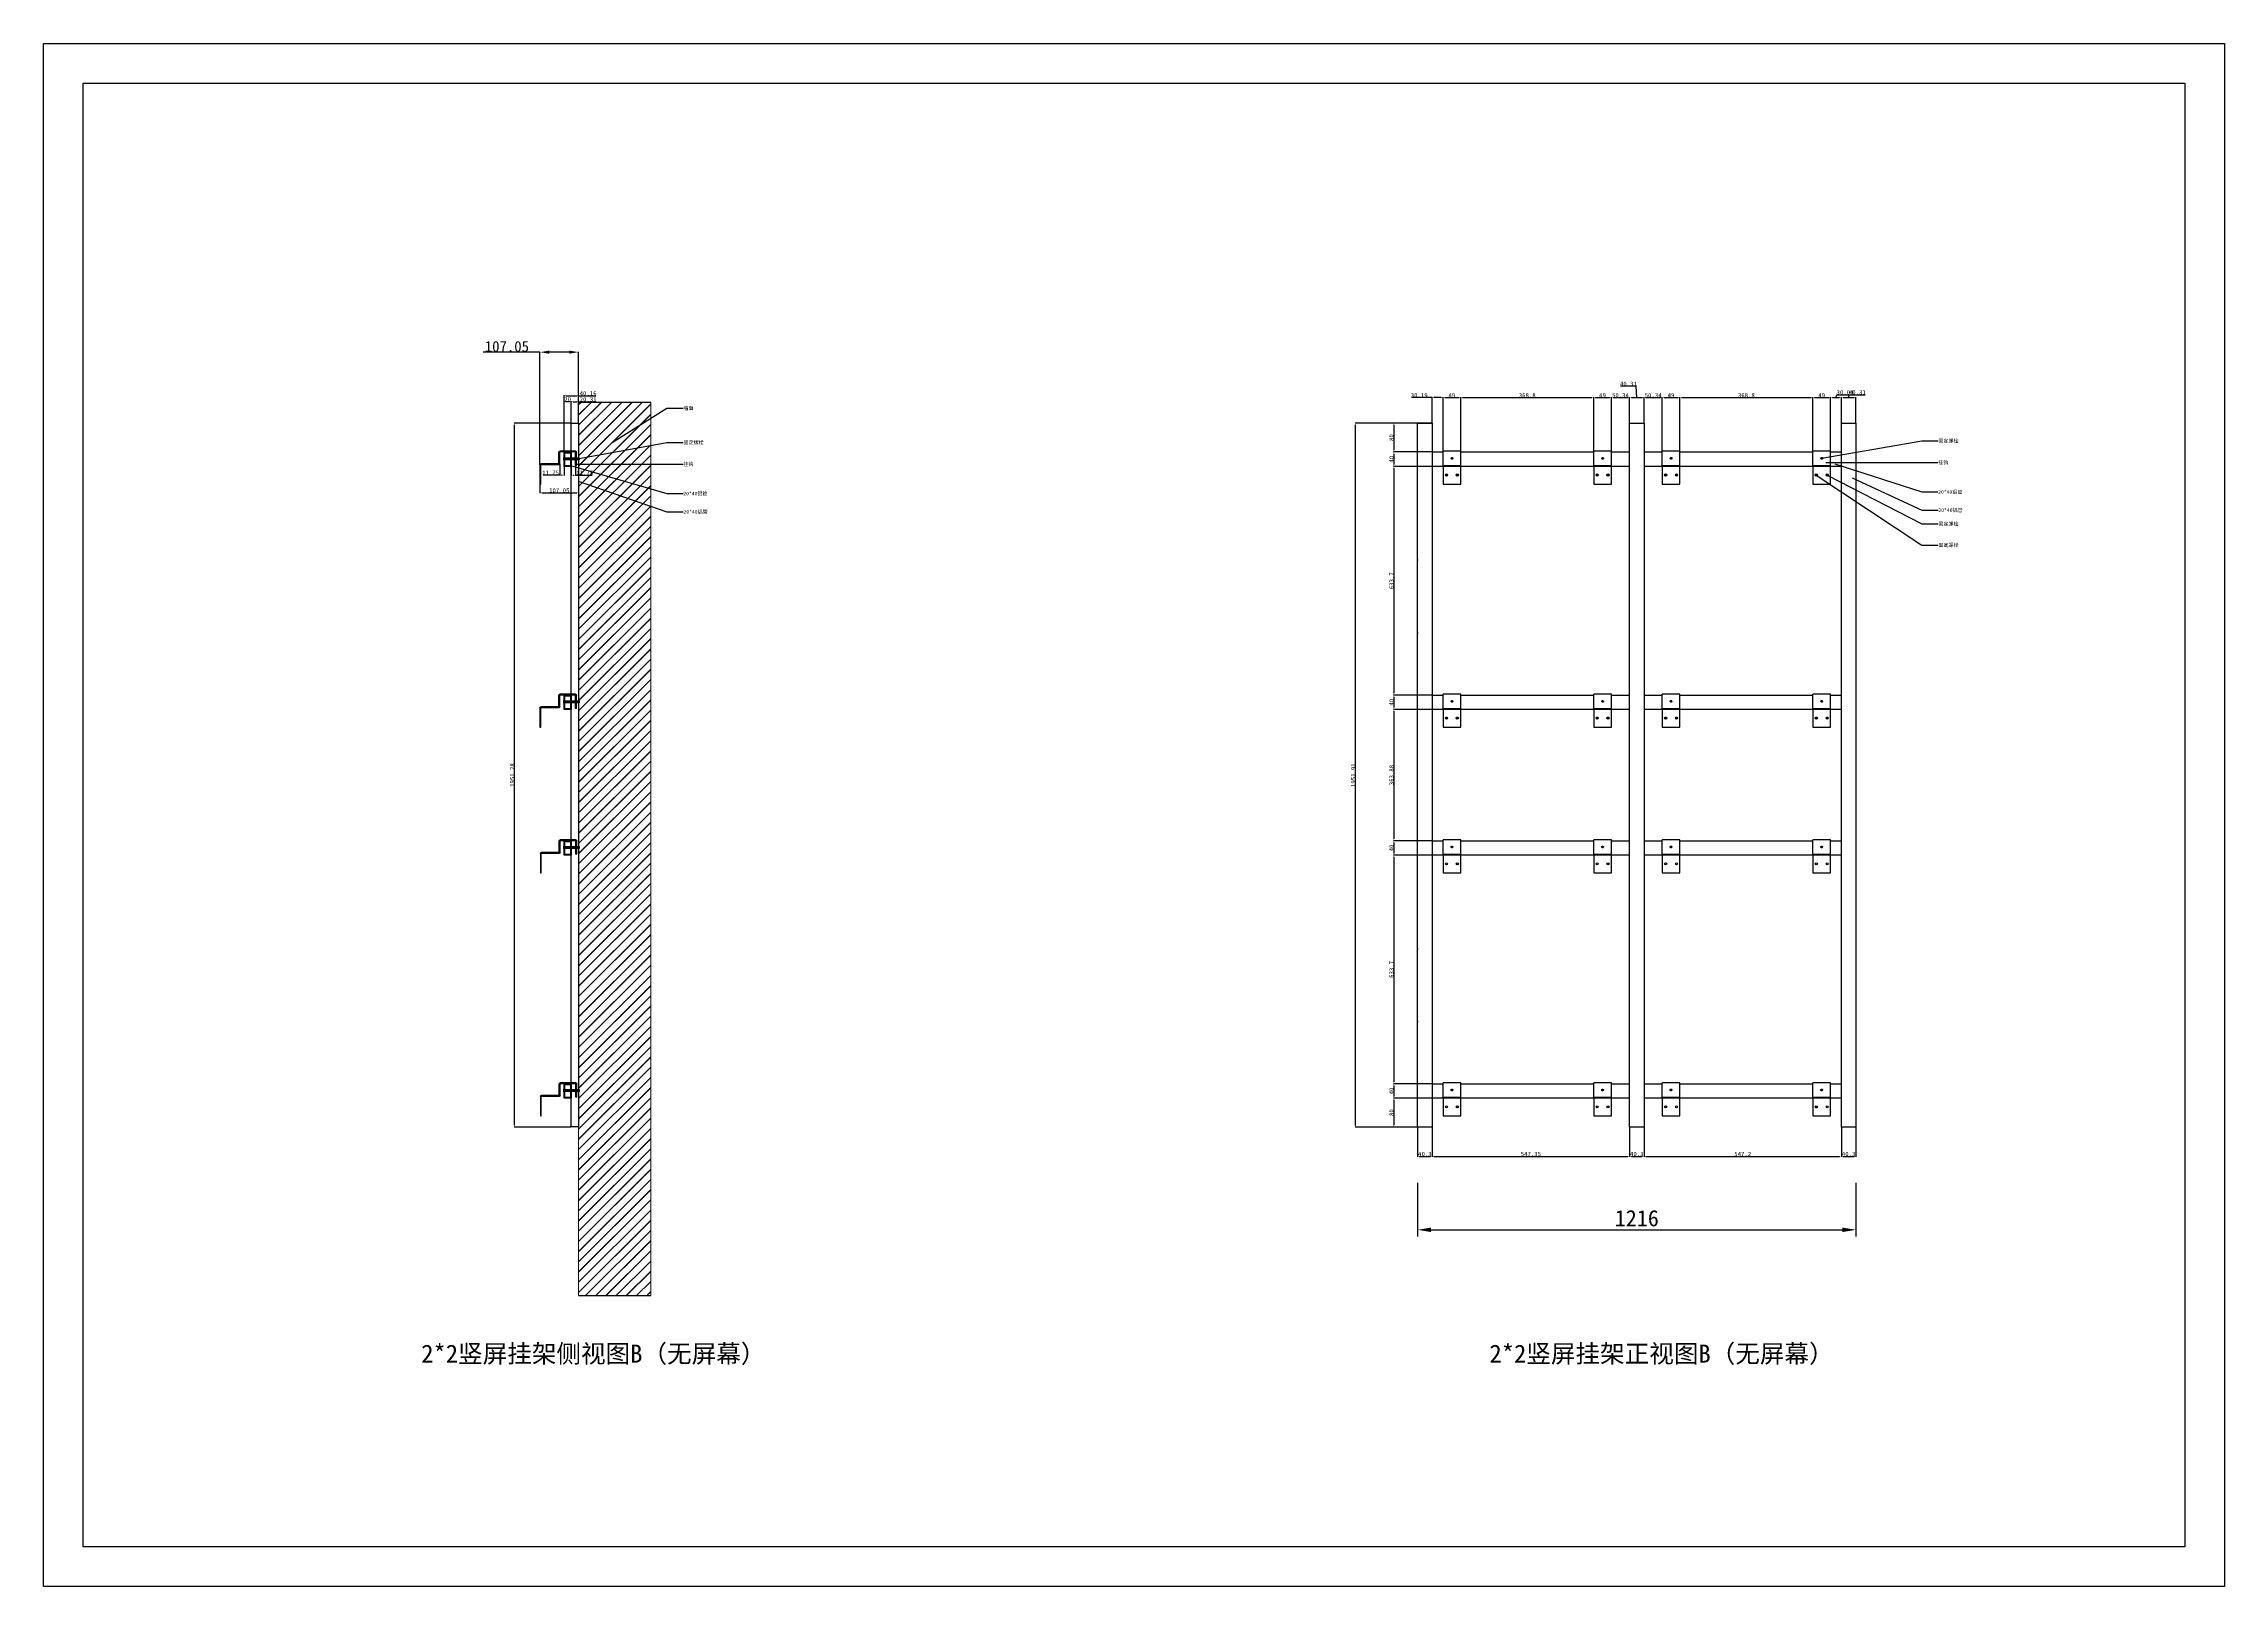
# Model space of a CAD drawing. Header units: millimetres. Extents: x 1129 to 15876, y -7514 to 3330.
# Drawn here: x 9828 to 15876, y -7514 to -3237 of the extents above; entities that cross this region are included whole.
import ezdxf

# ---------------------------------------------------------------- set-up
doc = ezdxf.new("R2010")
doc.units = ezdxf.units.MM
doc.linetypes.add('HIDDEN', pattern=[0.375, 0.25, -0.125])
for name, color, linetype in [('02___PRT_ALL_AXES', 7, 'Continuous'), ('DEFAULT_2', 8, 'HIDDEN'), ('图框', 7, 'Continuous')]:
    doc.layers.add(name, color=color, linetype=linetype)
doc.layers.add('dim（尺寸标注）', color=4, linetype='Continuous', lineweight=13)
doc.layers.add('粗实线', color=7, linetype='Continuous', lineweight=25)
doc.dimstyles.new('1-15', dxfattribs={"dimscale": 15, "dimtxt": 3, "dimasz": 2.5, "dimexe": 1.25, "dimexo": 0.625, "dimtad": 1, "dimdec": 0, "dimtxsty": 'Standard', "dimcen": 2.5, "dimclrd": 4, "dimclre": 4, "dimadec": 0, "dimazin": 0, "dimtfac": 1, "dimtdec": 0, "dimtmove": 0, "dimatfit": 3, "dimfxl": 100, "dimfxlon": 1, "dimarcsym": 0})
doc.dimstyles.new('ISO-25', dxfattribs={"dimtxt": 12, "dimasz": 5, "dimexe": 1.25, "dimexo": 0.625, "dimtad": 1, "dimdsep": 46, "dimtxsty": 'Standard', "dimcen": 2.5, "dimclrd": 4, "dimclre": 4, "dimclrt": 4, "dimadec": 0, "dimazin": 0, "dimtfac": 1, "dimtmove": 0, "dimatfit": 3, "dimfxl": 100, "dimarcsym": 0})

# ---------------------------------------------------------------- blocks, each defined once
blk = doc.blocks.new('hgdhgfdgdhgf')
at = {"color": 3, "linetype": 'Continuous'}
for p, q in [((-21740.9, 10464.5), (-21697.8, 10464.5)), ((-21740.9, 10464.5), (-21740.9, 10462)), ((-21697.8, 10464.5), (-21697.8, 10462)), ((-21743.6, 10461.8), (-21741.1, 10461.8)), ((-21743.6, 10424.5), (-21743.6, 10461.8)), ((-21743.6, 10424.5), (-21741.1, 10424.5)), ((-21741.1, 10424.5), (-21741.1, 10461.8)), ((-21740.9, 10462), (-21697.8, 10462)), ((-21695.1, 10461.8), (-21697.6, 10461.8)), ((-21697.6, 10429.2), (-21697.6, 10461.8)), ((-21697.6, 10429.2), (-21695.1, 10429.2)), ((-21695.1, 10429.2), (-21695.1, 10461.8)), ((-21694.9, 10429), (-21645.3, 10429)), ((-21694.9, 10426.5), (-21694.9, 10429)), ((-21694.9, 10426.5), (-21645.3, 10426.5)), ((-21645.3, 10429), (-21645.3, 10426.5)), ((-21642.6, 10426.3), (-21645.1, 10426.3)), ((-21645.1, 10373), (-21645.1, 10426.3))]:
    blk.add_line(p, q, dxfattribs=at)
for centre, radius, start, end in [((-21740.9, 10461.8), 2.7, 90, 180), ((-21697.8, 10461.8), 2.7, 0, 90), ((-21740.9, 10461.8), 0.2, 90, 180), ((-21697.8, 10461.8), 0.2, 0, 90), ((-21694.9, 10429.2), 2.7, 180, 270), ((-21694.9, 10429.2), 0.2, 180, 270), ((-21645.3, 10426.3), 2.7, 0, 90), ((-21645.3, 10426.3), 0.2, 0, 90)]:
    blk.add_arc(centre, radius, start, end, dxfattribs=at)
at = {"layer": '02___PRT_ALL_AXES', "color": 3, "linetype": 'Continuous'}
blk.add_line((-21642.6, 10373), (-21645.1, 10373), dxfattribs=at)
at = {"layer": '粗实线', "color": 3}
blk.add_line((-21642.6, 10426.3), (-21642.6, 10373), dxfattribs=at)
blk = doc.blocks.new('hgfdhhgh')
at = {"layer": '粗实线'}
for p in [(87.4, 302.1), (87.4, -371.6)]:
    blk.add_blockref('hgdhgfdgdhgf', p, dxfattribs=at)
blk = doc.blocks.new('gfsdgfgfsgg')
at = {"layer": '粗实线', "color": 1}
for p, q in [((-8243.3, 7890.3), (-8243.3, 7930.3)), ((-8243.3, 7930.3), (-8223.3, 7930.3)), ((-8241.3, 7892.3), (-8241.3, 7928.3)), ((-8241.3, 7928.3), (-8225.3, 7928.3)), ((-8225.3, 7928.3), (-8225.3, 7892.3)), ((-8223.3, 7930.3), (-8223.3, 7890.3)), ((-8223.3, 7890.3), (-8243.3, 7890.3)), ((-8225.3, 7892.3), (-8241.3, 7892.3))]:
    blk.add_line(p, q, dxfattribs=at)
blk = doc.blocks.new('*D60')
at = {"layer": 'Defpoints', "color": 0}
for p in [(11204.1, -4092.3), (11311.2, -4230.6), (11204.1, -4404.8)]:
    blk.add_point(p, dxfattribs=at)
at = {"layer": 'dim（尺寸标注）', "color": 4, "lineweight": -2}
for p, q in [((11204.1, -4092.3), (11046.9, -4092.3)), ((11204.1, -4404.1), (11204.1, -4091.1)), ((11285.2, -4092.3), (11230.1, -4092.3)), ((11311.2, -4230), (11311.2, -4091.1))]:
    blk.add_line(p, q, dxfattribs=at)
at = {"layer": 'dim（尺寸标注）', "color": 4}
for points in [[(11230.1, -4088), (11230.1, -4096.6), (11204.1, -4092.3)], [(11285.2, -4088), (11285.2, -4096.6), (11311.2, -4092.3)]]:
    blk.add_solid(points, dxfattribs=at)
at = {"layer": 'dim（尺寸标注）', "color": 4, "lineweight": 13, "insert": (11112.5, -4076.7), "char_height": 30, "attachment_point": 5}
blk.add_mtext('107.05', dxfattribs=at)
blk = doc.blocks.new('*D74')
at = {"color": 4, "lineweight": -2}
for p, q in [((11270.9, -4368.4), (11270.9, -4212)), ((11275.9, -4213.2), (11306, -4213.2)), ((11311, -4288.4), (11311, -4212)), ((11311, -4213.2), (11359.3, -4213.2))]:
    blk.add_line(p, q, dxfattribs=at)
at = {"color": 4}
for points in [[(11275.9, -4212.4), (11275.9, -4214), (11270.9, -4213.2)], [(11306, -4212.4), (11306, -4214), (11311, -4213.2)]]:
    blk.add_solid(points, dxfattribs=at)
at = {"layer": 'Defpoints', "color": 0}
for p in [(11311, -4213.2), (11311, -4289.1), (11270.9, -4369.1)]:
    blk.add_point(p, dxfattribs=at)
at = {"color": 4, "insert": (11337.7, -4206.6), "char_height": 12, "attachment_point": 5}
blk.add_mtext('40.16', dxfattribs=at)
blk = doc.blocks.new('*D62')
at = {"color": 4, "lineweight": -2}
for p, q in [((11270.9, -4229.1), (11270.9, -4228.5)), ((11285.9, -4229.8), (11275.9, -4229.8)), ((11290.9, -4229.1), (11290.9, -4228.5))]:
    blk.add_line(p, q, dxfattribs=at)
at = {"color": 4}
for points in [[(11275.9, -4228.9), (11275.9, -4230.6), (11270.9, -4229.8)], [(11285.9, -4228.9), (11285.9, -4230.6), (11290.9, -4229.8)]]:
    blk.add_solid(points, dxfattribs=at)
at = {"layer": 'Defpoints', "color": 0}
for p in [(11270.9, -4229.8), (11270.9, -4229.8), (11290.9, -4229.8)]:
    blk.add_point(p, dxfattribs=at)
at = {"color": 4, "insert": (11280.9, -4223.1), "char_height": 12, "attachment_point": 5}
blk.add_mtext('20', dxfattribs=at)
blk = doc.blocks.new('A')
h = blk.add_hatch()
h.set_pattern_fill('JIS_LC_20A', color=256, scale=0.05, style=0)
h.paths.add_polyline_path([(10320.9, 2364.2), (10320.9, 2359.2), (10336.9, 2359.2), (10336.9, 2364.2)])
h.paths.add_polyline_path([(10338.9, 2364.2), (10338.9, 2359.2), (10350.7, 2359.2), (10350.7, 2364.2)])
h.paths.add_polyline_path([(10360.6, 2359.2), (10360.6, 2364.2), (10353.2, 2364.2), (10353.2, 2359.2)])
for p, q in [((10317.2, 2365.2), (10318.9, 2365.2)), ((10317.2, 2365.2), (10317.2, 2358.2)), ((10317.2, 2363), (10318.9, 2363)), ((10317.2, 2360.3), (10318.9, 2360.3)), ((10318.9, 2365.2), (10318.9, 2358.2)), ((10336.9, 2364.2), (10336.9, 2359.2)), ((10338.9, 2364.2), (10338.9, 2359.2)), ((10350.7, 2364.2), (10350.7, 2359.2)), ((10353.2, 2364.2), (10353.2, 2359.2)), ((10360.6, 2364.2), (10360.6, 2359.2)), ((10318.9, 2358.2), (10317.2, 2358.2))]:
    blk.add_line(p, q)
for points in [[(10320.9, 2364.2), (10336.9, 2364.2)], [(10320.9, 2359.2), (10320.9, 2364.2)], [(10336.9, 2359.2), (10320.9, 2359.2)], [(10338.9, 2364.2), (10350.7, 2364.2)], [(10350.7, 2359.2), (10338.9, 2359.2)], [(10353.2, 2364.2), (10360.6, 2364.2)], [(10360.6, 2359.2), (10353.2, 2359.2)]]:
    blk.add_lwpolyline(points)
blk = doc.blocks.new('hgfdhgdhgd')
at = {"color": 3, "linetype": 'Continuous'}
for p, q in [((-21144.3, 10464.5), (-21193.3, 10464.5)), ((-21193.3, 10424.5), (-21193.3, 10464.5)), ((-21144.3, 10424.5), (-21144.3, 10464.5)), ((-21193.3, 10424.5), (-21144.3, 10424.5))]:
    blk.add_line(p, q, dxfattribs=at)
at = {"color": 7, "linetype": 'Continuous'}
for p, q in [((-21193.3, 10424.5), (-21193.3, 10373)), ((-21144.3, 10373), (-21144.3, 10424.5))]:
    blk.add_line(p, q, dxfattribs=at)
at = {"layer": '02___PRT_ALL_AXES', "color": 7, "linetype": 'Continuous'}
blk.add_line((-21193.3, 10373), (-21144.3, 10373), dxfattribs=at)
at = {"layer": '02___PRT_ALL_AXES', "color": 3, "linetype": 'Continuous'}
blk.add_circle((-21168.8, 10444.6), 2.1, dxfattribs=at)
at = {"layer": '02___PRT_ALL_AXES', "color": 7, "linetype": 'Continuous'}
for centre in [(-21183.8, 10398), (-21153.8, 10398)]:
    blk.add_circle(centre, 3, dxfattribs=at)
at = {"layer": 'DEFAULT_2', "color": 8, "linetype": 'HIDDEN'}
blk.add_circle((-21168.8, 10444.6), 2.5, dxfattribs=at)
blk = doc.blocks.new('*D81')
at = {"color": 4, "lineweight": -2}
for p, q in [((13638.2, -6395.1), (13638.2, -6544.1)), ((14853.8, -6395.1), (14853.8, -6544.1)), ((13675.7, -6525.4), (14816.3, -6525.4))]:
    blk.add_line(p, q, dxfattribs=at)
at = {"color": 4}
for points in [[(13675.7, -6519.1), (13675.7, -6531.6), (13638.2, -6525.4)], [(14816.3, -6519.1), (14816.3, -6531.6), (14853.8, -6525.4)]]:
    blk.add_solid(points, dxfattribs=at)
at = {"layer": 'Defpoints', "color": 0}
for p in [(13638.2, -6385.7), (14853.8, -6385.7), (14853.8, -6525.4)]:
    blk.add_point(p, dxfattribs=at)
at = {"color": 0, "insert": (14246, -6493.5), "char_height": 45, "attachment_point": 5}
blk.add_mtext('1216', dxfattribs=at)
blk = doc.blocks.new('SHU')
at = {"color": 2}
for p, q in [((2817.7, 2460.5), (2858, 2460.5)), ((2817.7, 509.2), (2817.7, 2460.5)), ((2858, 2460.5), (2858, 509.2)), ((2858, 509.2), (2817.7, 509.2))]:
    blk.add_line(p, q, dxfattribs=at)
blk = doc.blocks.new('*D84')
at = {"color": 4, "lineweight": -2}
for p, q in [((11290.9, -4288.4), (11290.9, -4228.5)), ((11295.9, -4229.8), (11306.2, -4229.8)), ((11311.2, -4288.4), (11311.2, -4228.5)), ((11311.2, -4229.8), (11359.4, -4229.8))]:
    blk.add_line(p, q, dxfattribs=at)
at = {"color": 4}
for points in [[(11295.9, -4228.9), (11295.9, -4230.6), (11290.9, -4229.8)], [(11306.2, -4228.9), (11306.2, -4230.6), (11311.2, -4229.8)]]:
    blk.add_solid(points, dxfattribs=at)
at = {"layer": 'Defpoints', "color": 0}
for p in [(11311.2, -4229.8), (11290.9, -4289.1), (11311.2, -4289.1)]:
    blk.add_point(p, dxfattribs=at)
at = {"color": 4, "insert": (11337.8, -4223.1), "char_height": 12, "attachment_point": 5}
blk.add_mtext('20.31', dxfattribs=at)
blk = doc.blocks.new('*D64')
at = {"color": 4, "lineweight": -2}
for p, q in [((11259.1, -4401.9), (11259.1, -4434.5)), ((11270.9, -4409.1), (11270.9, -4434.5)), ((11259.1, -4433.3), (11212.9, -4433.3)), ((11265.9, -4433.3), (11264.1, -4433.3))]:
    blk.add_line(p, q, dxfattribs=at)
at = {"color": 4}
for points in [[(11264.1, -4432.4), (11264.1, -4434.1), (11259.1, -4433.3)], [(11265.9, -4432.4), (11265.9, -4434.1), (11270.9, -4433.3)]]:
    blk.add_solid(points, dxfattribs=at)
at = {"layer": 'Defpoints', "color": 0}
for p in [(11259.1, -4401.2), (11270.9, -4408.4), (11259.1, -4433.3)]:
    blk.add_point(p, dxfattribs=at)
at = {"color": 4, "insert": (11233.5, -4426.7), "char_height": 12, "attachment_point": 5}
blk.add_mtext('11.75', dxfattribs=at)
blk = doc.blocks.new('*D65')
at = {"color": 4, "lineweight": -2}
for p, q in [((11204.1, -4458.1), (11204.1, -4483.6)), ((11311.2, -4452), (11311.2, -4483.6)), ((11209.1, -4482.3), (11306.2, -4482.3))]:
    blk.add_line(p, q, dxfattribs=at)
at = {"color": 4}
for points in [[(11209.1, -4481.5), (11209.1, -4483.2), (11204.1, -4482.3)], [(11306.2, -4481.5), (11306.2, -4483.2), (11311.2, -4482.3)]]:
    blk.add_solid(points, dxfattribs=at)
at = {"layer": 'Defpoints', "color": 0}
for p in [(11204.1, -4457.4), (11311.2, -4451.4), (11311.2, -4482.3)]:
    blk.add_point(p, dxfattribs=at)
at = {"color": 4, "insert": (11257.6, -4475.7), "char_height": 12, "attachment_point": 5}
blk.add_mtext('107.05', dxfattribs=at)
blk = doc.blocks.new('*D66')
at = {"color": 4, "lineweight": -2}
for p, q in [((11290.9, -4409.1), (11290.9, -4434.5)), ((11302.6, -4406.6), (11302.6, -4434.5)), ((11295.9, -4433.3), (11297.6, -4433.3)), ((11302.6, -4433.3), (11348.9, -4433.3))]:
    blk.add_line(p, q, dxfattribs=at)
at = {"color": 4}
for points in [[(11295.9, -4432.4), (11295.9, -4434.1), (11290.9, -4433.3)], [(11297.6, -4432.4), (11297.6, -4434.1), (11302.6, -4433.3)]]:
    blk.add_solid(points, dxfattribs=at)
at = {"layer": 'Defpoints', "color": 0}
for p in [(11290.9, -4408.4), (11302.6, -4405.9), (11302.6, -4433.3)]:
    blk.add_point(p, dxfattribs=at)
at = {"color": 4, "insert": (11328.2, -4426.7), "char_height": 12, "attachment_point": 5}
blk.add_mtext('11.75', dxfattribs=at)
blk = doc.blocks.new('*D127')
at = {"color": 4, "lineweight": -2}
for p, q in [((13638.2, -6241), (13638.2, -6323.1)), ((13678.5, -6241), (13678.5, -6323.1)), ((13643.2, -6321.8), (13673.5, -6321.8))]:
    blk.add_line(p, q, dxfattribs=at)
at = {"color": 4}
for points in [[(13643.2, -6321), (13643.2, -6322.7), (13638.2, -6321.8)], [(13673.5, -6321), (13673.5, -6322.7), (13678.5, -6321.8)]]:
    blk.add_solid(points, dxfattribs=at)
at = {"layer": 'Defpoints', "color": 0}
for p in [(13638.2, -6240.4), (13678.5, -6240.4), (13678.5, -6321.8)]:
    blk.add_point(p, dxfattribs=at)
at = {"color": 4, "insert": (13658.4, -6315.2), "char_height": 12, "attachment_point": 5}
blk.add_mtext('40.3', dxfattribs=at)
blk = doc.blocks.new('*D128')
at = {"color": 4, "lineweight": -2}
for p, q in [((13678.5, -6241), (13678.5, -6323.1)), ((14225.9, -6241), (14225.9, -6323.1)), ((13683.5, -6321.8), (14220.9, -6321.8))]:
    blk.add_line(p, q, dxfattribs=at)
at = {"color": 4}
for points in [[(13683.5, -6321), (13683.5, -6322.7), (13678.5, -6321.8)], [(14220.9, -6321), (14220.9, -6322.7), (14225.9, -6321.8)]]:
    blk.add_solid(points, dxfattribs=at)
at = {"layer": 'Defpoints', "color": 0}
for p in [(13678.5, -6240.4), (14225.9, -6240.4), (14225.9, -6321.8)]:
    blk.add_point(p, dxfattribs=at)
at = {"color": 4, "insert": (13952.2, -6315.2), "char_height": 12, "attachment_point": 5}
blk.add_mtext('547.35', dxfattribs=at)
blk = doc.blocks.new('*D129')
at = {"color": 4, "lineweight": -2}
for p, q in [((14225.9, -6241), (14225.9, -6323.1)), ((14266.2, -6241), (14266.2, -6323.1)), ((14230.9, -6321.8), (14261.2, -6321.8))]:
    blk.add_line(p, q, dxfattribs=at)
at = {"color": 4}
for points in [[(14230.9, -6321), (14230.9, -6322.7), (14225.9, -6321.8)], [(14261.2, -6321), (14261.2, -6322.7), (14266.2, -6321.8)]]:
    blk.add_solid(points, dxfattribs=at)
at = {"layer": 'Defpoints', "color": 0}
for p in [(14225.9, -6240.4), (14266.2, -6240.4), (14266.2, -6321.8)]:
    blk.add_point(p, dxfattribs=at)
at = {"color": 4, "insert": (14246, -6315.2), "char_height": 12, "attachment_point": 5}
blk.add_mtext('40.3', dxfattribs=at)
blk = doc.blocks.new('*D130')
at = {"color": 4, "lineweight": -2}
for p, q in [((14266.2, -6241), (14266.2, -6323.1)), ((14813.4, -6241), (14813.4, -6323.1)), ((14271.2, -6321.8), (14808.4, -6321.8))]:
    blk.add_line(p, q, dxfattribs=at)
at = {"color": 4}
for points in [[(14271.2, -6321), (14271.2, -6322.7), (14266.2, -6321.8)], [(14808.4, -6321), (14808.4, -6322.7), (14813.4, -6321.8)]]:
    blk.add_solid(points, dxfattribs=at)
at = {"layer": 'Defpoints', "color": 0}
for p in [(14266.2, -6240.4), (14813.4, -6240.4), (14813.4, -6321.8)]:
    blk.add_point(p, dxfattribs=at)
at = {"color": 4, "insert": (14539.8, -6315.2), "char_height": 12, "attachment_point": 5}
blk.add_mtext('547.2', dxfattribs=at)
blk = doc.blocks.new('*D131')
at = {"color": 4, "lineweight": -2}
for p, q in [((14813.4, -6241), (14813.4, -6323.1)), ((14853.7, -6241), (14853.7, -6323.1)), ((14818.4, -6321.8), (14848.7, -6321.8))]:
    blk.add_line(p, q, dxfattribs=at)
at = {"color": 4}
for points in [[(14818.4, -6321), (14818.4, -6322.7), (14813.4, -6321.8)], [(14848.7, -6321), (14848.7, -6322.7), (14853.7, -6321.8)]]:
    blk.add_solid(points, dxfattribs=at)
at = {"layer": 'Defpoints', "color": 0}
for p in [(14813.4, -6240.4), (14853.7, -6240.4), (14853.7, -6321.8)]:
    blk.add_point(p, dxfattribs=at)
at = {"color": 4, "insert": (14833.5, -6315.2), "char_height": 12, "attachment_point": 5}
blk.add_mtext('40.3', dxfattribs=at)
blk = doc.blocks.new('*D154')
at = {"color": 4, "lineweight": -2}
for p, q in [((11290.2, -4289.1), (11132.5, -4289.1)), ((11133.8, -6235.4), (11133.8, -4294.1)), ((11290.2, -6240.4), (11132.5, -6240.4))]:
    blk.add_line(p, q, dxfattribs=at)
at = {"color": 4}
for points in [[(11133, -4294.1), (11134.6, -4294.1), (11133.8, -4289.1)], [(11133, -6235.4), (11134.6, -6235.4), (11133.8, -6240.4)]]:
    blk.add_solid(points, dxfattribs=at)
at = {"layer": 'Defpoints', "color": 0}
for p in [(11133.8, -4289.1), (11290.9, -4289.1), (11290.9, -6240.4)]:
    blk.add_point(p, dxfattribs=at)
at = {"color": 4, "insert": (11127.2, -5264.7), "char_height": 12, "attachment_point": 5, "rotation": 90}
blk.add_mtext('1951.28', dxfattribs=at)
blk = doc.blocks.new('*D155')
at = {"color": 4, "lineweight": -2}
for p, q in [((13677.9, -4289.1), (13571, -4289.1)), ((13572.3, -4294.1), (13572.3, -4364.1)), ((13677.9, -4369.1), (13571, -4369.1))]:
    blk.add_line(p, q, dxfattribs=at)
at = {"color": 4}
for points in [[(13571.4, -4294.1), (13573.1, -4294.1), (13572.3, -4289.1)], [(13571.4, -4364.1), (13573.1, -4364.1), (13572.3, -4369.1)]]:
    blk.add_solid(points, dxfattribs=at)
at = {"layer": 'Defpoints', "color": 0}
for p in [(13678.5, -4289.1), (13572.3, -4369.1), (13678.5, -4369.1)]:
    blk.add_point(p, dxfattribs=at)
at = {"color": 4, "insert": (13565.6, -4329.1), "char_height": 12, "attachment_point": 5, "rotation": 90}
blk.add_mtext('80', dxfattribs=at)
blk = doc.blocks.new('*D156')
at = {"color": 4, "lineweight": -2}
for p, q in [((13677.9, -4369.1), (13571, -4369.1)), ((13677.9, -4409.1), (13571, -4409.1)), ((13572.3, -4374.1), (13572.3, -4404.1))]:
    blk.add_line(p, q, dxfattribs=at)
at = {"color": 4}
for points in [[(13571.4, -4374.1), (13573.1, -4374.1), (13572.3, -4369.1)], [(13571.4, -4404.1), (13573.1, -4404.1), (13572.3, -4409.1)]]:
    blk.add_solid(points, dxfattribs=at)
at = {"layer": 'Defpoints', "color": 0}
for p in [(13572.3, -4409.1), (13678.5, -4369.1), (13678.5, -4409.1)]:
    blk.add_point(p, dxfattribs=at)
at = {"color": 4, "insert": (13565.6, -4389.1), "char_height": 12, "attachment_point": 5, "rotation": 90}
blk.add_mtext('40', dxfattribs=at)
blk = doc.blocks.new('*D157')
at = {"color": 4, "lineweight": -2}
for p, q in [((13677.9, -4409.1), (13571, -4409.1)), ((13572.3, -4414.1), (13572.3, -5037.8)), ((13677.9, -5042.8), (13571, -5042.8))]:
    blk.add_line(p, q, dxfattribs=at)
at = {"color": 4}
for points in [[(13571.4, -4414.1), (13573.1, -4414.1), (13572.3, -4409.1)], [(13571.4, -5037.8), (13573.1, -5037.8), (13572.3, -5042.8)]]:
    blk.add_solid(points, dxfattribs=at)
at = {"layer": 'Defpoints', "color": 0}
for p in [(13678.5, -4409.1), (13572.3, -5042.8), (13678.5, -5042.8)]:
    blk.add_point(p, dxfattribs=at)
at = {"color": 4, "insert": (13565.6, -4725.9), "char_height": 12, "attachment_point": 5, "rotation": 90}
blk.add_mtext('633.7', dxfattribs=at)
blk = doc.blocks.new('*D158')
at = {"color": 4, "lineweight": -2}
for p, q in [((13677.9, -5042.8), (13571, -5042.8)), ((13572.3, -5047.8), (13572.3, -5077.8)), ((13677.9, -5082.8), (13571, -5082.8))]:
    blk.add_line(p, q, dxfattribs=at)
at = {"color": 4}
for points in [[(13571.4, -5047.8), (13573.1, -5047.8), (13572.3, -5042.8)], [(13571.4, -5077.8), (13573.1, -5077.8), (13572.3, -5082.8)]]:
    blk.add_solid(points, dxfattribs=at)
at = {"layer": 'Defpoints', "color": 0}
for p in [(13678.5, -5042.8), (13572.3, -5082.8), (13678.5, -5082.8)]:
    blk.add_point(p, dxfattribs=at)
at = {"color": 4, "insert": (13565.6, -5062.8), "char_height": 12, "attachment_point": 5, "rotation": 90}
blk.add_mtext('40', dxfattribs=at)
blk = doc.blocks.new('*D159')
at = {"color": 4, "lineweight": -2}
for p, q in [((13677.9, -5082.8), (13571, -5082.8)), ((13572.3, -5087.8), (13572.3, -5441.7)), ((13677.9, -5446.7), (13571, -5446.7))]:
    blk.add_line(p, q, dxfattribs=at)
at = {"color": 4}
for points in [[(13571.4, -5087.8), (13573.1, -5087.8), (13572.3, -5082.8)], [(13571.4, -5441.7), (13573.1, -5441.7), (13572.3, -5446.7)]]:
    blk.add_solid(points, dxfattribs=at)
at = {"layer": 'Defpoints', "color": 0}
for p in [(13678.5, -5082.8), (13572.3, -5446.7), (13678.5, -5446.7)]:
    blk.add_point(p, dxfattribs=at)
at = {"color": 4, "insert": (13565.6, -5264.7), "char_height": 12, "attachment_point": 5, "rotation": 90}
blk.add_mtext('363.88', dxfattribs=at)
blk = doc.blocks.new('*D160')
at = {"color": 4, "lineweight": -2}
for p, q in [((13677.9, -5446.7), (13571, -5446.7)), ((13677.9, -5486.7), (13571, -5486.7)), ((13572.3, -5451.7), (13572.3, -5481.7))]:
    blk.add_line(p, q, dxfattribs=at)
at = {"color": 4}
for points in [[(13571.4, -5451.7), (13573.1, -5451.7), (13572.3, -5446.7)], [(13571.4, -5481.7), (13573.1, -5481.7), (13572.3, -5486.7)]]:
    blk.add_solid(points, dxfattribs=at)
at = {"layer": 'Defpoints', "color": 0}
for p in [(13572.3, -5486.7), (13678.5, -5446.7), (13678.5, -5486.7)]:
    blk.add_point(p, dxfattribs=at)
at = {"color": 4, "insert": (13565.6, -5466.7), "char_height": 12, "attachment_point": 5, "rotation": 90}
blk.add_mtext('40', dxfattribs=at)
blk = doc.blocks.new('*D161')
at = {"color": 4, "lineweight": -2}
for p, q in [((13677.9, -5486.7), (13571, -5486.7)), ((13572.3, -5491.7), (13572.3, -6115.4)), ((13677.9, -6120.4), (13571, -6120.4))]:
    blk.add_line(p, q, dxfattribs=at)
at = {"color": 4}
for points in [[(13571.4, -5491.7), (13573.1, -5491.7), (13572.3, -5486.7)], [(13571.4, -6115.4), (13573.1, -6115.4), (13572.3, -6120.4)]]:
    blk.add_solid(points, dxfattribs=at)
at = {"layer": 'Defpoints', "color": 0}
for p in [(13678.5, -5486.7), (13572.3, -6120.4), (13678.5, -6120.4)]:
    blk.add_point(p, dxfattribs=at)
at = {"color": 4, "insert": (13565.6, -5803.5), "char_height": 12, "attachment_point": 5, "rotation": 90}
blk.add_mtext('633.7', dxfattribs=at)
blk = doc.blocks.new('*D162')
at = {"color": 4, "lineweight": -2}
for p, q in [((13677.9, -6120.4), (13571, -6120.4)), ((13677.9, -6160.4), (13571, -6160.4)), ((13572.3, -6125.4), (13572.3, -6155.4))]:
    blk.add_line(p, q, dxfattribs=at)
at = {"color": 4}
for points in [[(13571.4, -6125.4), (13573.1, -6125.4), (13572.3, -6120.4)], [(13571.4, -6155.4), (13573.1, -6155.4), (13572.3, -6160.4)]]:
    blk.add_solid(points, dxfattribs=at)
at = {"layer": 'Defpoints', "color": 0}
for p in [(13572.3, -6160.4), (13678.5, -6120.4), (13678.5, -6160.4)]:
    blk.add_point(p, dxfattribs=at)
at = {"color": 4, "insert": (13565.6, -6140.4), "char_height": 12, "attachment_point": 5, "rotation": 90}
blk.add_mtext('40', dxfattribs=at)
blk = doc.blocks.new('*D163')
at = {"color": 4, "lineweight": -2}
for p, q in [((13677.9, -6160.4), (13571, -6160.4)), ((13572.3, -6165.4), (13572.3, -6235.4)), ((13677.9, -6240.4), (13571, -6240.4))]:
    blk.add_line(p, q, dxfattribs=at)
at = {"color": 4}
for points in [[(13571.4, -6165.4), (13573.1, -6165.4), (13572.3, -6160.4)], [(13571.4, -6235.4), (13573.1, -6235.4), (13572.3, -6240.4)]]:
    blk.add_solid(points, dxfattribs=at)
at = {"layer": 'Defpoints', "color": 0}
for p in [(13678.5, -6160.4), (13572.3, -6240.4), (13678.5, -6240.4)]:
    blk.add_point(p, dxfattribs=at)
at = {"color": 4, "insert": (13565.6, -6200.4), "char_height": 12, "attachment_point": 5, "rotation": 90}
blk.add_mtext('80', dxfattribs=at)
blk = doc.blocks.new('*D164')
at = {"color": 4, "lineweight": -2}
for p, q in [((13678.5, -4218.4), (13621, -4218.4)), ((13678.5, -4288.4), (13678.5, -4217.1)), ((13703.7, -4218.4), (13683.5, -4218.4)), ((13708.7, -4365.9), (13708.7, -4217.1))]:
    blk.add_line(p, q, dxfattribs=at)
at = {"color": 4}
for points in [[(13683.5, -4217.6), (13683.5, -4219.2), (13678.5, -4218.4)], [(13703.7, -4217.6), (13703.7, -4219.2), (13708.7, -4218.4)]]:
    blk.add_solid(points, dxfattribs=at)
at = {"layer": 'Defpoints', "color": 0}
for p in [(13708.7, -4218.4), (13678.5, -4289.1), (13708.7, -4366.6)]:
    blk.add_point(p, dxfattribs=at)
at = {"color": 4, "insert": (13642.6, -4211.8), "char_height": 12, "attachment_point": 5}
blk.add_mtext('30.19', dxfattribs=at)
blk = doc.blocks.new('*D165')
at = {"color": 4, "lineweight": -2}
for p, q in [((13708.7, -4365.9), (13708.7, -4217.1)), ((13713.7, -4218.4), (13752.7, -4218.4)), ((13757.7, -4365.9), (13757.7, -4217.1))]:
    blk.add_line(p, q, dxfattribs=at)
at = {"color": 4}
for points in [[(13713.7, -4217.6), (13713.7, -4219.2), (13708.7, -4218.4)], [(13752.7, -4217.6), (13752.7, -4219.2), (13757.7, -4218.4)]]:
    blk.add_solid(points, dxfattribs=at)
at = {"layer": 'Defpoints', "color": 0}
for p in [(13757.7, -4218.4), (13708.7, -4366.6), (13757.7, -4366.6)]:
    blk.add_point(p, dxfattribs=at)
at = {"color": 4, "insert": (13733.2, -4211.8), "char_height": 12, "attachment_point": 5}
blk.add_mtext('49', dxfattribs=at)
blk = doc.blocks.new('*D166')
at = {"color": 4, "lineweight": -2}
for p, q in [((13757.7, -4365.9), (13757.7, -4217.1)), ((13762.7, -4218.4), (14121.5, -4218.4)), ((14126.5, -4365.9), (14126.5, -4217.1))]:
    blk.add_line(p, q, dxfattribs=at)
at = {"color": 4}
for points in [[(13762.7, -4217.6), (13762.7, -4219.2), (13757.7, -4218.4)], [(14121.5, -4217.6), (14121.5, -4219.2), (14126.5, -4218.4)]]:
    blk.add_solid(points, dxfattribs=at)
at = {"layer": 'Defpoints', "color": 0}
for p in [(14126.5, -4218.4), (13757.7, -4366.6), (14126.5, -4366.6)]:
    blk.add_point(p, dxfattribs=at)
at = {"color": 4, "insert": (13942.1, -4211.8), "char_height": 12, "attachment_point": 5}
blk.add_mtext('368.8', dxfattribs=at)
blk = doc.blocks.new('*D167')
at = {"color": 4, "lineweight": -2}
for p, q in [((14126.5, -4365.9), (14126.5, -4217.1)), ((14131.5, -4218.4), (14170.5, -4218.4)), ((14175.5, -4365.9), (14175.5, -4217.1))]:
    blk.add_line(p, q, dxfattribs=at)
at = {"color": 4}
for points in [[(14131.5, -4217.6), (14131.5, -4219.2), (14126.5, -4218.4)], [(14170.5, -4217.6), (14170.5, -4219.2), (14175.5, -4218.4)]]:
    blk.add_solid(points, dxfattribs=at)
at = {"layer": 'Defpoints', "color": 0}
for p in [(14175.5, -4218.4), (14126.5, -4366.6), (14175.5, -4366.6)]:
    blk.add_point(p, dxfattribs=at)
at = {"color": 4, "insert": (14151, -4211.8), "char_height": 12, "attachment_point": 5}
blk.add_mtext('49', dxfattribs=at)
blk = doc.blocks.new('*D168')
at = {"color": 4, "lineweight": -2}
for p, q in [((14175.5, -4365.9), (14175.5, -4217.1)), ((14180.5, -4218.4), (14220.9, -4218.4)), ((14225.9, -4288.4), (14225.9, -4217.1))]:
    blk.add_line(p, q, dxfattribs=at)
at = {"color": 4}
for points in [[(14180.5, -4217.6), (14180.5, -4219.2), (14175.5, -4218.4)], [(14220.9, -4217.6), (14220.9, -4219.2), (14225.9, -4218.4)]]:
    blk.add_solid(points, dxfattribs=at)
at = {"layer": 'Defpoints', "color": 0}
for p in [(14225.9, -4218.4), (14225.9, -4289.1), (14175.5, -4366.6)]:
    blk.add_point(p, dxfattribs=at)
at = {"color": 4, "insert": (14200.7, -4211.8), "char_height": 12, "attachment_point": 5}
blk.add_mtext('50.34', dxfattribs=at)
blk = doc.blocks.new('*D169')
at = {"color": 4, "lineweight": -2}
for p, q in [((14244.5, -4186.6), (14201.2, -4186.6)), ((14225.9, -4288.4), (14225.9, -4217.1)), ((14230.9, -4218.4), (14261.2, -4218.4)), ((14246, -4218.4), (14244.5, -4186.6)), ((14266.2, -4288.4), (14266.2, -4217.1))]:
    blk.add_line(p, q, dxfattribs=at)
at = {"color": 4}
for points in [[(14230.9, -4217.6), (14230.9, -4219.2), (14225.9, -4218.4)], [(14261.2, -4217.6), (14261.2, -4219.2), (14266.2, -4218.4)]]:
    blk.add_solid(points, dxfattribs=at)
at = {"layer": 'Defpoints', "color": 0}
for p in [(14266.2, -4218.4), (14225.9, -4289.1), (14266.2, -4289.1)]:
    blk.add_point(p, dxfattribs=at)
at = {"color": 4, "insert": (14222.8, -4180), "char_height": 12, "attachment_point": 5}
blk.add_mtext('40.31', dxfattribs=at)
blk = doc.blocks.new('*D170')
at = {"color": 4, "lineweight": -2}
for p, q in [((14266.2, -4288.4), (14266.2, -4217.1)), ((14271.2, -4218.4), (14311.5, -4218.4)), ((14316.5, -4365.9), (14316.5, -4217.1))]:
    blk.add_line(p, q, dxfattribs=at)
at = {"color": 4}
for points in [[(14271.2, -4217.6), (14271.2, -4219.2), (14266.2, -4218.4)], [(14311.5, -4217.6), (14311.5, -4219.2), (14316.5, -4218.4)]]:
    blk.add_solid(points, dxfattribs=at)
at = {"layer": 'Defpoints', "color": 0}
for p in [(14316.5, -4218.4), (14266.2, -4289.1), (14316.5, -4366.6)]:
    blk.add_point(p, dxfattribs=at)
at = {"color": 4, "insert": (14291.4, -4211.8), "char_height": 12, "attachment_point": 5}
blk.add_mtext('50.34', dxfattribs=at)
blk = doc.blocks.new('*D171')
at = {"color": 4, "lineweight": -2}
for p, q in [((14316.5, -4365.9), (14316.5, -4217.1)), ((14321.5, -4218.4), (14360.5, -4218.4)), ((14365.5, -4365.9), (14365.5, -4217.1))]:
    blk.add_line(p, q, dxfattribs=at)
at = {"color": 4}
for points in [[(14321.5, -4217.6), (14321.5, -4219.2), (14316.5, -4218.4)], [(14360.5, -4217.6), (14360.5, -4219.2), (14365.5, -4218.4)]]:
    blk.add_solid(points, dxfattribs=at)
at = {"layer": 'Defpoints', "color": 0}
for p in [(14365.5, -4218.4), (14316.5, -4366.6), (14365.5, -4366.6)]:
    blk.add_point(p, dxfattribs=at)
at = {"color": 4, "insert": (14341, -4211.8), "char_height": 12, "attachment_point": 5}
blk.add_mtext('49', dxfattribs=at)
blk = doc.blocks.new('*D172')
at = {"color": 4, "lineweight": -2}
for p, q in [((14365.5, -4365.9), (14365.5, -4217.1)), ((14370.5, -4218.4), (14729.3, -4218.4)), ((14734.3, -4365.9), (14734.3, -4217.1))]:
    blk.add_line(p, q, dxfattribs=at)
at = {"color": 4}
for points in [[(14370.5, -4217.6), (14370.5, -4219.2), (14365.5, -4218.4)], [(14729.3, -4217.6), (14729.3, -4219.2), (14734.3, -4218.4)]]:
    blk.add_solid(points, dxfattribs=at)
at = {"layer": 'Defpoints', "color": 0}
for p in [(14734.3, -4218.4), (14365.5, -4366.6), (14734.3, -4366.6)]:
    blk.add_point(p, dxfattribs=at)
at = {"color": 4, "insert": (14549.9, -4211.8), "char_height": 12, "attachment_point": 5}
blk.add_mtext('368.8', dxfattribs=at)
blk = doc.blocks.new('*D173')
at = {"color": 4, "lineweight": -2}
for p, q in [((14734.3, -4365.9), (14734.3, -4217.1)), ((14739.3, -4218.4), (14778.3, -4218.4)), ((14783.3, -4365.3), (14783.3, -4217.1))]:
    blk.add_line(p, q, dxfattribs=at)
at = {"color": 4}
for points in [[(14739.3, -4217.6), (14739.3, -4219.2), (14734.3, -4218.4)], [(14778.3, -4217.6), (14778.3, -4219.2), (14783.3, -4218.4)]]:
    blk.add_solid(points, dxfattribs=at)
at = {"layer": 'Defpoints', "color": 0}
for p in [(14783.3, -4218.4), (14734.3, -4366.6), (14783.3, -4365.9)]:
    blk.add_point(p, dxfattribs=at)
at = {"color": 4, "insert": (14758.8, -4211.8), "char_height": 12, "attachment_point": 5}
blk.add_mtext('49', dxfattribs=at)
blk = doc.blocks.new('*D174')
at = {"color": 4, "lineweight": -2}
for p, q in [((14783.3, -4365.3), (14783.3, -4217.1)), ((14788.3, -4218.4), (14808.4, -4218.4)), ((14798.3, -4218.4), (14800.8, -4210.2)), ((14800.8, -4210.2), (14846.1, -4210.2)), ((14813.4, -4288.4), (14813.4, -4217.1))]:
    blk.add_line(p, q, dxfattribs=at)
at = {"color": 4}
for points in [[(14788.3, -4217.6), (14788.3, -4219.2), (14783.3, -4218.4)], [(14808.4, -4217.6), (14808.4, -4219.2), (14813.4, -4218.4)]]:
    blk.add_solid(points, dxfattribs=at)
at = {"layer": 'Defpoints', "color": 0}
for p in [(14813.4, -4218.4), (14813.4, -4289.1), (14783.3, -4365.9)]:
    blk.add_point(p, dxfattribs=at)
at = {"color": 4, "insert": (14823.4, -4203.6), "char_height": 12, "attachment_point": 5}
blk.add_mtext('30.04', dxfattribs=at)
blk = doc.blocks.new('*D175')
at = {"color": 4, "lineweight": -2}
for p, q in [((14813.4, -4288.4), (14813.4, -4217.1)), ((14818.4, -4218.4), (14848.7, -4218.4)), ((14833.5, -4218.4), (14836, -4210.2)), ((14836, -4210.2), (14879.2, -4210.2)), ((14853.7, -4288.4), (14853.7, -4217.1))]:
    blk.add_line(p, q, dxfattribs=at)
at = {"color": 4}
for points in [[(14818.4, -4217.6), (14818.4, -4219.2), (14813.4, -4218.4)], [(14848.7, -4217.6), (14848.7, -4219.2), (14853.7, -4218.4)]]:
    blk.add_solid(points, dxfattribs=at)
at = {"layer": 'Defpoints', "color": 0}
for p in [(14853.7, -4218.4), (14813.4, -4289.1), (14853.7, -4289.1)]:
    blk.add_point(p, dxfattribs=at)
at = {"color": 4, "insert": (14857.6, -4203.6), "char_height": 12, "attachment_point": 5}
blk.add_mtext('40.31', dxfattribs=at)
blk = doc.blocks.new('*D176')
at = {"color": 4, "lineweight": -2}
for p, q in [((13637.6, -4289.1), (13464.9, -4289.1)), ((13466.2, -6236), (13466.2, -4294.1)), ((13637.6, -6241), (13464.9, -6241))]:
    blk.add_line(p, q, dxfattribs=at)
at = {"color": 4}
for points in [[(13465.4, -4294.1), (13467, -4294.1), (13466.2, -4289.1)], [(13465.4, -6236), (13467, -6236), (13466.2, -6241)]]:
    blk.add_solid(points, dxfattribs=at)
at = {"layer": 'Defpoints', "color": 0}
for p in [(13466.2, -4289.1), (13638.2, -4289.1), (13638.2, -6241)]:
    blk.add_point(p, dxfattribs=at)
at = {"color": 4, "insert": (13459.6, -5265), "char_height": 12, "attachment_point": 5, "rotation": 90}
blk.add_mtext('1951.91', dxfattribs=at)
blk = doc.blocks.new('TK')
at = {"layer": '图框'}
blk.add_lwpolyline([(7176.7, -904.8), (1128.7, -904.8), (1128.7, 3372), (7176.7, 3372), (7176.7, -904.8)], dxfattribs=at)
blk.add_lwpolyline([(7067, -795), (1238.5, -795), (1238.5, 3262.2), (7067, 3262.2)], close=True, dxfattribs=at)

msp = doc.modelspace()

# ---------------------------------------------------------------- hatches: boundary and pattern name
h = msp.add_hatch()
h.set_pattern_fill('JIS_LC_20', color=256, style=0)
h.set_pattern_definition([(45, (8941.034, -6749.578), (-14.14214, 14.14214), []), (45, (8941.434, -6749.578), (-14.14214, 14.14214), [])])
h.paths.add_polyline_path([(11511.171, -4230.581), (11311.171, -4230.581), (11311.171, -6707.741), (11511.171, -6707.741)])

# ---------------------------------------------------------------- linework, layer by layer
for p, q in [((11311.171, -4230.581), (11511.171, -4230.581)), ((14854.452, -5308.161), (14853.672, -5308.161)), ((11311.171, -6707.741), (11511.171, -6707.741))]:
    msp.add_line(p, q)
at = {"color": 2}
for p, q in [((11290.871, -4289.071), (11311.026, -4289.071)), ((11290.871, -6240.351), (11290.871, -4289.071)), ((11311.181, -4289.071), (11311.171, -6240.351)), ((11311.171, -6240.351), (11290.871, -6240.351))]:
    msp.add_line(p, q, dxfattribs=at)
at = {"color": 7, "linetype": 'Continuous'}
for p, q in [((13639.527, -4669.421), (13638.227, -4669.421)), ((13638.227, -4870.421), (13639.527, -4870.421)), ((13639.527, -5747.001), (13638.227, -5747.001)), ((13638.227, -5948.001), (13639.527, -5948.001))]:
    msp.add_line(p, q, dxfattribs=at)
at = {"color": 6, "linetype": 'Continuous'}
for centre in [(13718.227, -4433.071), (13748.227, -4433.071), (14136.027, -4433.071), (14166.027, -4433.071), (14326.027, -4433.071), (14356.027, -4433.071), (14743.827, -4433.071), (14773.827, -4433.071), (13718.227, -5510.651), (13748.227, -5510.651), (14136.027, -5510.651), (14166.027, -5510.651), (14326.027, -5510.651), (14356.027, -5510.651), (14743.827, -5510.651), (14773.827, -5510.651)]:
    msp.add_circle(centre, 2.5, dxfattribs=at)
at = {"color": 2, "linetype": 'Continuous'}
for centre in [(14136.027, -5106.771), (14743.827, -5106.771), (14136.027, -6184.351), (14743.827, -6184.351)]:
    msp.add_arc(centre, 2.5, 180, 255.4729679, dxfattribs=at)
at = {"layer": '02___PRT_ALL_AXES', "color": 7, "linetype": 'Continuous'}
for centre in [(13718.227, -4433.071), (13748.227, -4433.071), (14136.027, -4433.071), (14166.027, -4433.071), (14326.027, -4433.071), (14356.027, -4433.071), (14743.827, -4433.071), (14773.827, -4433.071), (13718.227, -5106.771), (13748.227, -5106.771), (14136.027, -5106.771), (14166.027, -5106.771), (14326.027, -5106.771), (14356.027, -5106.771), (14743.827, -5106.771), (14773.827, -5106.771), (13718.227, -5510.651), (13748.227, -5510.651), (14136.027, -5510.651), (14166.027, -5510.651), (14326.027, -5510.651), (14356.027, -5510.651), (14743.827, -5510.651), (14773.827, -5510.651), (13718.227, -6184.351), (13748.227, -6184.351), (14136.027, -6184.351), (14166.027, -6184.351), (14326.027, -6184.351), (14356.027, -6184.351), (14743.827, -6184.351), (14773.827, -6184.351)]:
    msp.add_circle(centre, 3, dxfattribs=at)
at = {"layer": '02___PRT_ALL_AXES', "color": 6, "linetype": 'Continuous'}
for centre in [(13718.227, -5106.771), (13748.227, -5106.771), (14136.027, -5106.771), (14166.027, -5106.771), (14326.027, -5106.771), (14356.027, -5106.771), (14743.827, -5106.771), (14773.827, -5106.771), (13718.227, -6184.351), (13748.227, -6184.351), (14136.027, -6184.351), (14166.027, -6184.351), (14326.027, -6184.351), (14356.027, -6184.351), (14743.827, -6184.351), (14773.827, -6184.351)]:
    msp.add_circle(centre, 2.5, dxfattribs=at)
at = {"layer": '粗实线', "lineweight": 13}
for p, q in [((11311.171, -6707.741), (11311.171, -4230.581)), ((11511.171, -6707.741), (11511.171, -4230.581)), ((11290.871, -6160.351), (11290.871, -4369.071))]:
    msp.add_line(p, q, dxfattribs=at)
at = {"layer": '粗实线', "color": 1}
for p, q in [((13638.177, -4369.071), (13638.227, -4369.071)), ((13638.227, -4409.071), (13638.177, -4409.071)), ((14225.872, -4409.071), (13678.536, -4409.071)), ((13678.537, -4369.071), (13708.727, -4369.071)), ((13757.727, -4369.071), (14126.527, -4369.071)), ((14175.527, -4369.071), (14225.872, -4369.071)), ((14813.367, -4409.071), (14266.181, -4409.071)), ((14266.182, -4369.071), (14316.527, -4369.071)), ((14365.527, -4369.071), (14734.327, -4369.071)), ((14783.327, -4369.071), (14813.367, -4369.071)), ((14853.777, -4369.071), (14853.777, -4409.071)), ((13678.533, -5042.771), (13708.727, -5042.771)), ((13757.727, -5042.771), (14126.527, -5042.771)), ((14175.527, -5042.771), (14225.872, -5042.771)), ((14266.178, -5042.771), (14316.527, -5042.771)), ((14365.527, -5042.771), (14734.327, -5042.771)), ((14783.327, -5042.771), (14813.367, -5042.771)), ((14853.827, -5042.771), (14853.827, -5082.771)), ((14225.872, -5082.771), (13678.533, -5082.771)), ((14813.367, -5082.771), (14266.178, -5082.771)), ((13678.531, -5446.651), (13708.727, -5446.651)), ((14225.872, -5486.651), (13678.531, -5486.651)), ((13757.727, -5446.651), (14126.527, -5446.651)), ((14175.527, -5446.651), (14225.872, -5446.651)), ((14266.176, -5446.651), (14316.527, -5446.651)), ((14813.367, -5486.651), (14266.176, -5486.651)), ((14365.527, -5446.651), (14734.327, -5446.651)), ((14783.327, -5446.651), (14813.367, -5446.651)), ((14853.826, -5446.651), (14853.827, -5446.651)), ((14853.827, -5486.651), (14853.826, -5486.651)), ((14853.827, -5446.651), (14853.827, -5486.651)), ((13678.527, -6120.351), (13708.727, -6120.351)), ((14225.872, -6160.351), (13678.527, -6160.351)), ((13757.727, -6120.351), (14126.527, -6120.351)), ((14175.527, -6120.351), (14225.872, -6120.351)), ((14266.172, -6120.351), (14316.527, -6120.351)), ((14813.367, -6160.351), (14266.172, -6160.351)), ((14365.527, -6120.351), (14734.327, -6120.351)), ((14783.327, -6120.351), (14813.367, -6120.351)), ((14853.822, -6120.351), (14853.827, -6120.351)), ((14853.827, -6160.351), (14853.822, -6160.351)), ((14853.827, -6120.351), (14853.827, -6160.351))]:
    msp.add_line(p, q, dxfattribs=at)

# ---------------------------------------------------------------- block references
for name, p in [('TK', (8698.849, -6609.013)), ('SHU', (10820.52, -6749.578)), ('SHU', (11408.165, -6749.578)), ('SHU', (11995.66, -6749.578)), ('A', (951.941, -6749.578)), ('A', (951.941, -7423.278)), ('A', (951.941, -7827.158)), ('A', (951.941, -8500.858))]:
    msp.add_blockref(name, p)
at = {"layer": '粗实线', "lineweight": 13, "xscale": -1}
for p in [(-10351.035, -15133.196), (-10350.035, -16210.776)]:
    msp.add_blockref('hgfdhhgh', p, dxfattribs=at)
at = {"layer": '粗实线', "lineweight": 13}
for p in [(19514.156, -12299.405), (19514.156, -12973.105), (19514.156, -13376.985), (19514.156, -14050.685)]:
    msp.add_blockref('gfsdgfgfsgg', p, dxfattribs=at)
at = {"layer": '粗实线'}
for p in [(34902.074, -14831.051), (35319.874, -14831.051), (35509.874, -14831.051), (35927.674, -14831.051), (34902.074, -15504.751), (35319.874, -15504.751), (35509.874, -15504.751), (35927.674, -15504.751), (34902.074, -15908.631), (35319.874, -15908.631), (35509.874, -15908.631), (35927.674, -15908.631), (34902.074, -16582.331), (35319.874, -16582.331), (35509.874, -16582.331), (35927.674, -16582.331)]:
    msp.add_blockref('hgfdhgdhgd', p, dxfattribs=at)

# ---------------------------------------------------------------- texts
at = {"color": 4, "char_height": 10, "attachment_point": 1}
for s, insert in [('墙面', (11601.596, -4242.692)), ('{\\fSimSun|b0|i0|c134|p2;固定螺栓}', (11602.221, -4337.634)), ('{\\fSimSun|b0|i0|c134|p2;固定螺栓}', (15082.495, -4333.134)), ('{\\fSimSun|b0|i0|c134|p2;挂钩}', (11601.596, -4397.857)), ('{\\fSimSun|b0|i0|c134|p2;挂钩}', (15081.87, -4393.357)), ('20*40铝管', (15081.87, -4474.826)), ('20*40铝管', (11601.596, -4479.326)), ('20*40铝管', (11602.221, -4529.914)), ('20*40铝管', (15082.495, -4525.414)), ('{\\fSimSun|b0|i0|c134|p2;固定螺栓}', (15082.495, -4563.259)), ('{\\fSimSun|b0|i0|c134|p2;固定螺栓}', (15082.495, -4622.055))]:
    msp.add_mtext(s, dxfattribs=dict(at, insert=insert))
at = {"char_height": 50, "attachment_point": 1}
for s, insert, width in [('2*2{\\fSimHei|b0|i0|c134|p2;竖屏挂架侧视图B（无屏幕）}', (10874.914, -6843.659), 1165.55666), ('2*2{\\fSimHei|b0|i0|c134|p2;竖屏挂架正视图B（无屏幕）}', (13837.466, -6843.659), 1154.49462)]:
    msp.add_mtext(s, dxfattribs=dict(at, insert=insert, width=width))

# ---------------------------------------------------------------- dimensions: what is measured, and where the dimension line sits
dim = msp.add_linear_dim(base=(14266.182, -4218.399), p1=(14225.872, -4289.071), p2=(14266.182, -4289.071), dimstyle='ISO-25', override={"dimtmove": 1})
dim.commit()
dim.dimension.update_dxf_attribs({"geometry": '*D169', "text_midpoint": (14243.839, -4186.598), "dimtype": 160})
at = {"color": 4}
for base, p1, p2, picture, middle in [((11311.0264, -4213.2113), (11270.8713, -4369.071), (11311.0264, -4289.071), '*D74', (11337.6514, -4206.5863)), ((11270.871, -4229.754), (11290.871, -4229.754), (11270.871, -4229.754), '*D62', (11280.871, -4223.129))]:
    dim = msp.add_linear_dim(base=base, p1=p1, p2=p2, dimstyle='ISO-25', dxfattribs=at)
    dim.commit()
    dim.dimension.update_dxf_attribs({"geometry": picture, "text_midpoint": middle})
for p1, p2, distance, dimstyle, picture, middle in [((11290.871, -4289.071), (11311.181, -4289.071), 59.317, 'ISO-25', '*D84', (11337.806, -4223.129)), ((13638.227, -6385.741), (14853.827, -6385.741), -139.649, '1-15', '*D81', (14246.027, -6493.515))]:
    dim = msp.add_aligned_dim(p1=p1, p2=p2, distance=distance, dimstyle=dimstyle)
    dim.commit()
    dim.dimension.update_dxf_attribs({"geometry": picture, "text_midpoint": middle})
dim = msp.add_linear_dim(base=(13708.727, -4218.399), p1=(13678.537, -4289.071), p2=(13708.727, -4366.571), dimstyle='ISO-25')
dim.commit()
dim.dimension.update_dxf_attribs({"geometry": '*D164', "text_midpoint": (13642.587, -4218.399), "dimtype": 160})
for base, p1, p2, picture, middle in [((13757.727, -4218.399), (13708.727, -4366.571), (13757.727, -4366.571), '*D165', (13733.227, -4211.774)), ((14126.527, -4218.399), (13757.727, -4366.571), (14126.527, -4366.571), '*D166', (13942.127, -4211.774)), ((14175.527, -4218.399), (14126.527, -4366.571), (14175.527, -4366.571), '*D167', (14151.027, -4211.774)), ((14225.8719, -4218.3987), (14175.527, -4366.571), (14225.8719, -4289.071), '*D168', (14200.6995, -4211.7737)), ((14316.527, -4218.3987), (14266.1821, -4289.071), (14316.527, -4366.571), '*D170', (14291.3545, -4211.7737)), ((14365.527, -4218.399), (14316.527, -4366.571), (14365.527, -4366.571), '*D171', (14341.027, -4211.774)), ((14734.327, -4218.399), (14365.527, -4366.571), (14734.327, -4366.571), '*D172', (14549.927, -4211.774)), ((14783.327, -4218.399), (14734.327, -4366.571), (14783.327, -4365.946), '*D173', (14758.827, -4211.774)), ((14813.367, -4218.399), (14783.327, -4365.946), (14813.367, -4289.071), '*D174', (14801.428, -4203.586)), ((14853.677, -4218.399), (14813.367, -4289.071), (14853.677, -4289.071), '*D175', (14836.603, -4203.586)), ((14225.8719, -6321.8236), (13678.5266, -6240.351), (14225.8719, -6240.351), '*D128', (13952.1993, -6315.1986)), ((14266.172, -6321.824), (14225.872, -6240.351), (14266.172, -6240.351), '*D129', (14246.022, -6315.199)), ((14813.3671, -6321.8236), (14266.1715, -6240.351), (14813.3671, -6240.3539), '*D130', (14539.7693, -6315.1986)), ((14853.667, -6321.824), (14813.367, -6240.354), (14853.667, -6240.351), '*D131', (14833.517, -6315.199))]:
    dim = msp.add_linear_dim(base=base, p1=p1, p2=p2, dimstyle='ISO-25', override={"dimtmove": 1})
    dim.commit()
    dim.dimension.update_dxf_attribs({"geometry": picture, "text_midpoint": middle})
for base, p1, p2, picture, middle in [((11133.795, -4289.071), (11290.871, -6240.351), (11290.871, -4289.071), '*D154', (11127.17, -5264.711)), ((13572.26, -4369.071), (13678.537, -4289.071), (13678.537, -4369.071), '*D155', (13565.635, -4329.071))]:
    dim = msp.add_linear_dim(base=base, p1=p1, p2=p2, angle=90, dimstyle='ISO-25')
    dim.commit()
    dim.dimension.update_dxf_attribs({"geometry": picture, "text_midpoint": middle})
dim = msp.add_linear_dim(base=(13466.190525462, -4289.070973086), p1=(13638.227001191, -6240.975973086), p2=(13638.227001191, -4289.070973086), angle=90, dimstyle='ISO-25')
dim.commit()
dim.dimension.update_dxf_attribs({"geometry": '*D176', "text_midpoint": (13466.190525462, -5265.023473086), "dimtype": 160})
for base, p1, p2, picture, middle in [((11259.121, -4433.283), (11270.871, -4408.446), (11259.121, -4401.246), '*D64', (11233.496, -4426.658)), ((11302.621, -4433.283), (11290.871, -4408.446), (11302.621, -4405.946), '*D66', (11328.246, -4426.658)), ((11311.171, -4482.33), (11204.121, -4457.446), (11311.171, -4451.373), '*D65', (11257.646, -4475.705)), ((13678.527, -6321.824), (13638.227, -6240.351), (13678.527, -6240.351), '*D127', (13658.377, -6315.199))]:
    dim = msp.add_linear_dim(base=base, p1=p1, p2=p2, dimstyle='ISO-25')
    dim.commit()
    dim.dimension.update_dxf_attribs({"geometry": picture, "text_midpoint": middle})
for base, p1, p2, picture, middle in [((13572.26, -4409.071), (13678.537, -4369.071), (13678.536, -4409.071), '*D156', (13565.635, -4389.071)), ((13572.26, -5042.771), (13678.536, -4409.071), (13678.533, -5042.771), '*D157', (13565.635, -4725.921)), ((13572.26, -5082.771), (13678.533, -5042.771), (13678.533, -5082.771), '*D158', (13565.635, -5062.771)), ((13572.26, -5446.651), (13678.533, -5082.771), (13678.531, -5446.651), '*D159', (13565.635, -5264.711)), ((13572.26, -5486.651), (13678.531, -5446.651), (13678.531, -5486.651), '*D160', (13565.635, -5466.651)), ((13572.26, -6120.351), (13678.531, -5486.651), (13678.527, -6120.351), '*D161', (13565.635, -5803.501)), ((13572.26, -6160.351), (13678.527, -6120.351), (13678.527, -6160.351), '*D162', (13565.635, -6140.351)), ((13572.26, -6240.351), (13678.527, -6160.351), (13678.527, -6240.351), '*D163', (13565.635, -6200.351))]:
    dim = msp.add_linear_dim(base=base, p1=p1, p2=p2, angle=90, dimstyle='ISO-25', override={"dimtmove": 1})
    dim.commit()
    dim.dimension.update_dxf_attribs({"geometry": picture, "text_midpoint": middle})
at = {"layer": 'dim（尺寸标注）', "lineweight": 13}
dim = msp.add_linear_dim(base=(11204.121, -4092.312), p1=(11311.171, -4230.581), p2=(11204.121, -4404.771), dimstyle='ISO-25', override={"dimscale": 1, "dimtxt": 30, "dimasz": 26, "dimcen": 0, "dimfxl": 0.05}, dxfattribs=at)
dim.commit()
dim.dimension.update_dxf_attribs({"geometry": '*D60', "text_midpoint": (11112.496, -4076.687)})

# ---------------------------------------------------------------- leaders
at = {"annotation_type": 0, "has_hookline": 1, "hookline_direction": 0}
for points, text_width in [([(11404.511, -4343.013), (11556.12, -4247.692), (11600.971, -4247.692)], 27.43), ([(11307.611, -4387.921), (11556.12, -4342.634), (11601.596, -4342.634)], 54.749), ([(14758.827, -4386.421), (15036.394, -4338.134), (15081.87, -4338.134)], 54.749), ([(11288.871, -4406.446), (11556.12, -4484.326), (11600.971, -4484.326)], 74.488), ([(11303.121, -4402.857), (11556.12, -4402.857), (11600.971, -4402.857)], 27.263), ([(14770.292, -4398.357), (15036.394, -4398.357), (15081.245, -4398.357)], 27.263), ([(14795.491, -4401.946), (15036.394, -4479.826), (15081.245, -4479.826)], 74.488), ([(11310.516, -4450.102), (11556.12, -4534.914), (11601.596, -4534.914)], 74.488), ([(14743.827, -4433.071), (15036.394, -4627.055), (15081.87, -4627.055)], 54.749), ([(14773.827, -4433.071), (15036.394, -4568.259), (15081.87, -4568.259)], 54.749), ([(14843.244, -4441.115), (15036.394, -4530.414), (15081.87, -4530.414)], 74.488)]:
    msp.add_leader(points, dimstyle='ISO-25', override={"dimgap": 0.625, "dimtad": 0}, dxfattribs=dict(at, text_width=text_width))

doc.saveas('drawing.dxf')
